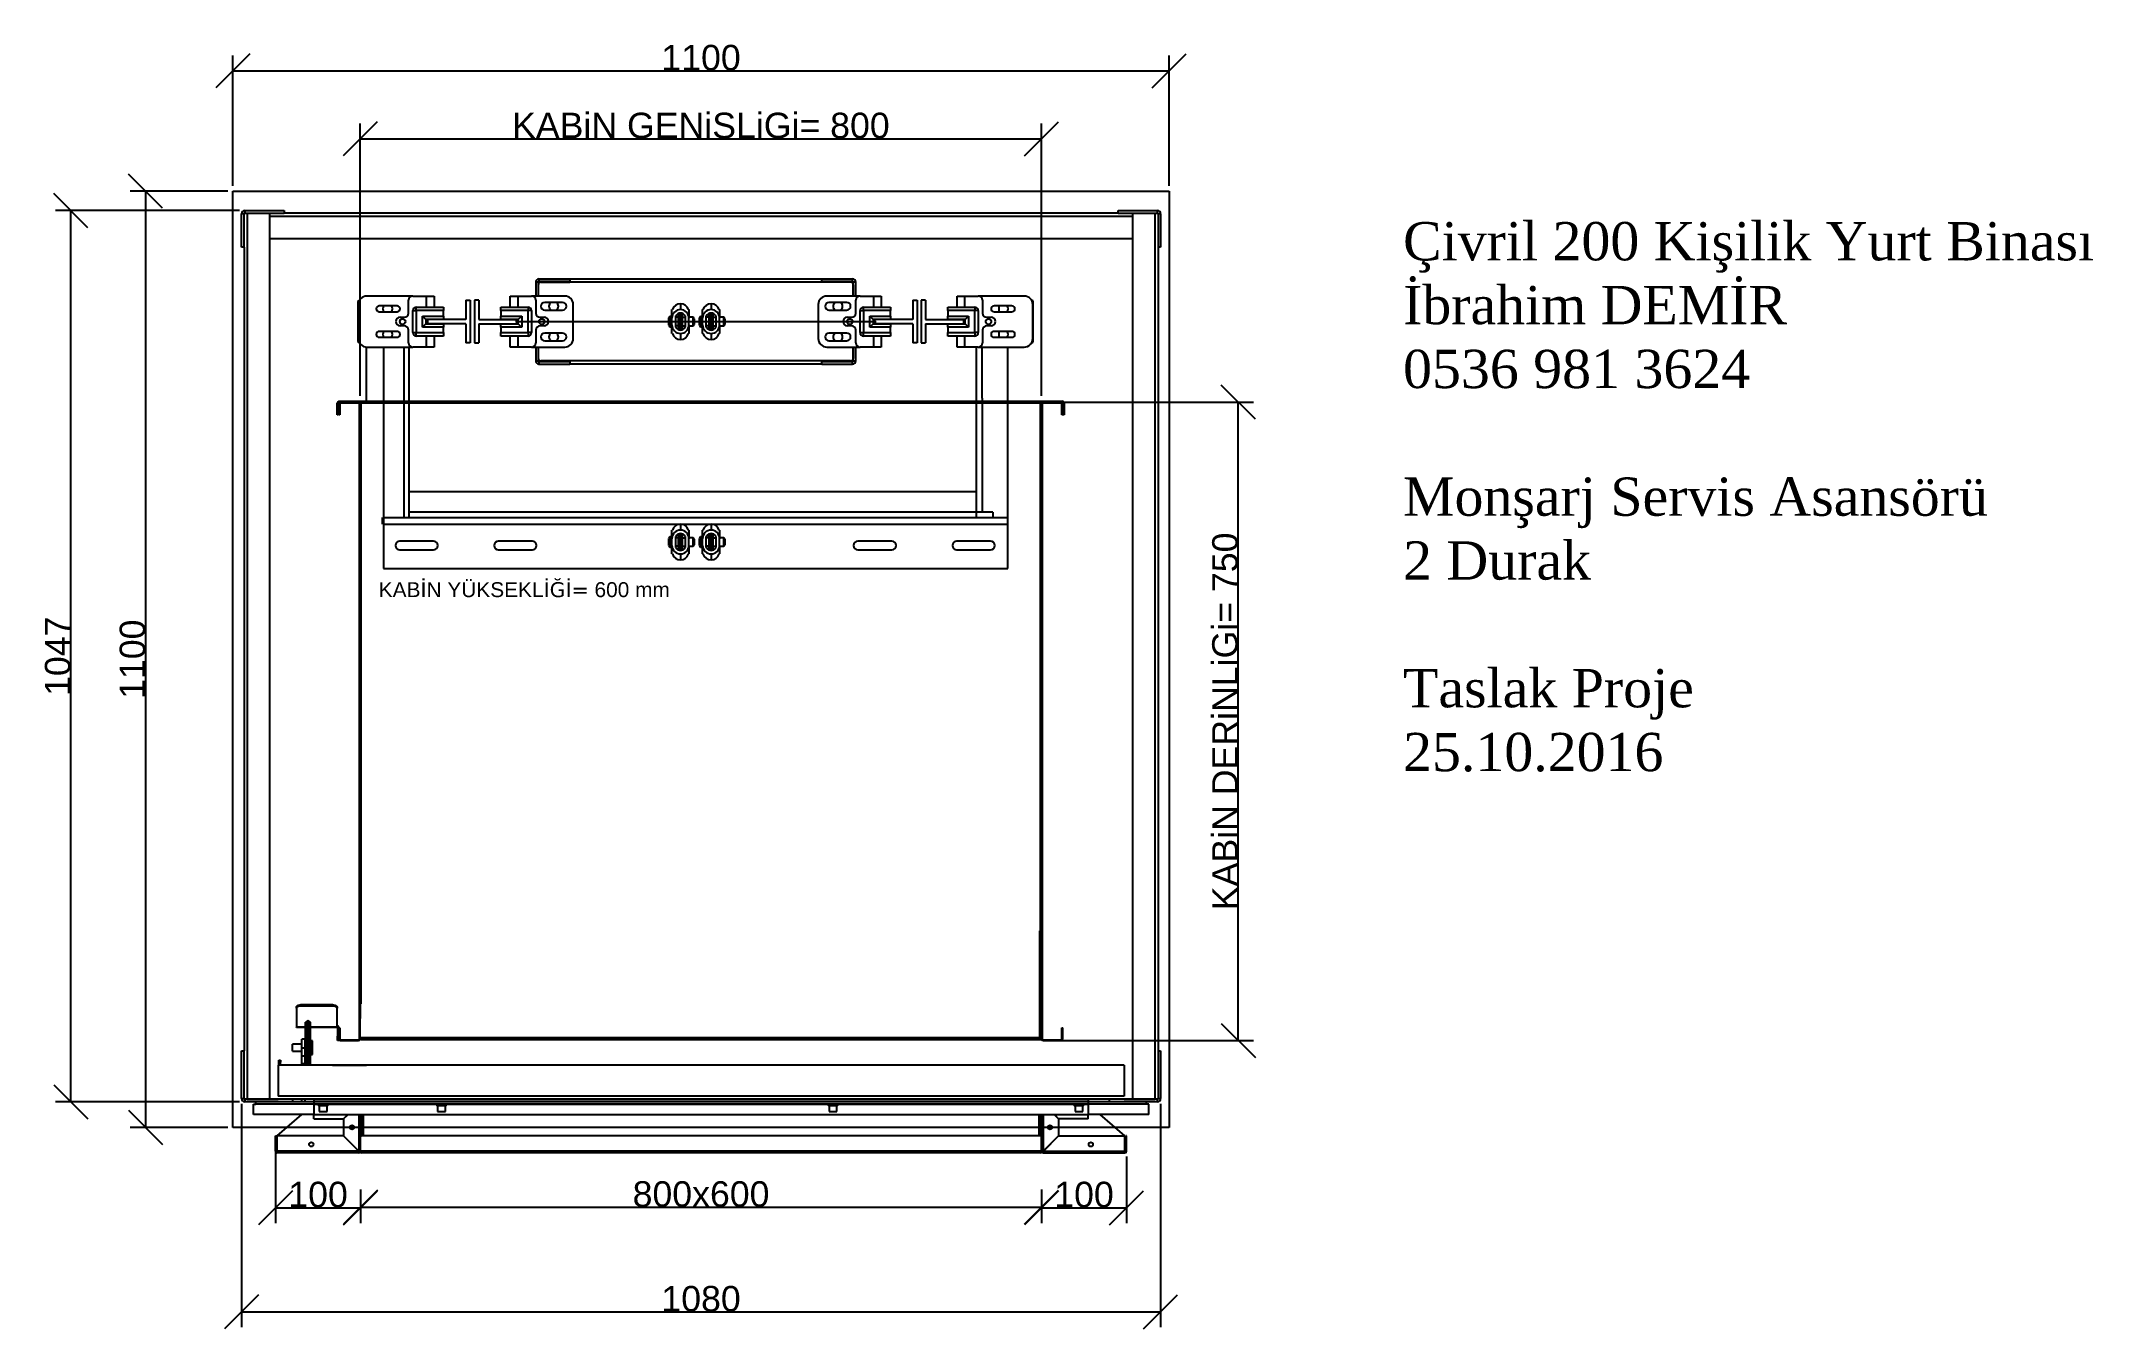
# Model space of a CAD drawing. Extents: x -3476 to -1065, y -36962 to -35449.
import ezdxf

# ---------------------------------------------------------------- set-up
doc = ezdxf.new("R2010")
doc.units = 0
doc.header["$LTSCALE"] = 20
doc.header["$MEASUREMENT"] = 0
doc.layers.get('0').update_dxf_attribs({"linetype": 'CONTINUOUS'})
doc.layers.get('DEFPOINTS').update_dxf_attribs({"linetype": 'CONTINUOUS'})
doc.styles.get("Standard").update_dxf_attribs({"font": 'arial.ttf'})
doc.dimstyles.get("Standard").update_dxf_attribs({"dimtxt": 0.18, "dimasz": 0.18, "dimexe": 0.18, "dimexo": 0.0625, "dimgap": 0.09, "dimtad": 0, "dimtih": 1, "dimtoh": 1, "dimdec": 4, "dimzin": 0, "dimdsep": 46, "dimtxsty": 'Standard', "dimcen": 0.09, "dimadec": 0, "dimazin": 0, "dimtfac": 1, "dimtdec": 4, "dimtofl": 0, "dimtmove": 0, "dimatfit": 3, "dimfxl": 1, "dimtolj": 1, "dimtzin": 0, "dimarcsym": 0})

msp = doc.modelspace()

# ---------------------------------------------------------------- texts
at = {"linetype": 'ByBlock', "insert": (-1875.4, -35661.5), "char_height": 45, "width": 1203.392, "attachment_point": 1}
msp.add_mtext('{\\fTimes New Roman|b0|i0|c162|p18;\\C1;Çivril 200 Kişilik Yurt Binası\\Pİbrahim DEMİR\\P0536 981 3624\\P\\PMonşarj Servis Asansörü\\P2 Durak\\P\\PTaslak Proje\\P25.10.2016}', dxfattribs=at)
at = {"linetype": 'ByBlock', "insert": (-3079, -36084.6), "char_height": 17.544, "attachment_point": 1}
msp.add_mtext('KAB{\\fVerdana|b0|i0|c162|p34;İ}N YÜKSEKL{\\fVerdana|b0|i0|c162|p34;İĞİ=} 600 mm', dxfattribs=at)

# ---------------------------------------------------------------- blocks, each defined once
blk = doc.blocks.new('_OBLIQUE')
at = {"color": 0, "linetype": 'ByBlock'}
blk.add_line((-0.5, -0.5), (0.5, 0.5), dxfattribs=at)
blk = doc.blocks.new('*D774')
at = {"color": 6, "linetype": 'ByBlock', "lineweight": -2, "transparency": 16777216}
for p, q in [((-2200.3, -36759.3), (-2200.3, -36837.5)), ((-2300.3, -36798.3), (-2300.3, -36837.5)), ((-2300.3, -36819.5), (-2200.3, -36819.5))]:
    blk.add_line(p, q, dxfattribs=at)
at = {"layer": 'DEFPOINTS', "color": 0, "linetype": 'ByBlock', "transparency": 16777216}
for p in [(-2200.3, -36753.1), (-2300.3, -36792.1), (-2200.3, -36819.5)]:
    blk.add_point(p, dxfattribs=at)
at = {"color": 6, "linetype": 'ByBlock', "lineweight": -2, "transparency": 16777216, "xscale": 40, "yscale": 40, "zscale": 40, "rotation": 180}
blk.add_blockref('_OBLIQUE', (-2300.3, -36819.5), dxfattribs=at)
at = {"color": 6, "linetype": 'ByBlock', "lineweight": -2, "transparency": 16777216, "xscale": 40, "yscale": 40, "zscale": 40}
blk.add_blockref('_OBLIQUE', (-2200.3, -36819.5), dxfattribs=at)
at = {"color": 3, "linetype": 'ByBlock', "transparency": 16777216, "insert": (-2250.3, -36804.2), "char_height": 30, "attachment_point": 5}
blk.add_mtext('\\A1;100', dxfattribs=at)
blk = doc.blocks.new('*D775')
at = {"color": 6, "linetype": 'ByBlock', "lineweight": -2, "transparency": 16777216}
for p, q in [((-3200.3, -36750.3), (-3200.3, -36837.5)), ((-3100.3, -36798.3), (-3100.3, -36837.5)), ((-3200.3, -36819.5), (-3100.3, -36819.5))]:
    blk.add_line(p, q, dxfattribs=at)
at = {"layer": 'DEFPOINTS', "color": 0, "linetype": 'ByBlock', "transparency": 16777216}
for p in [(-3200.3, -36744.1), (-3100.3, -36792.1), (-3100.3, -36819.5)]:
    blk.add_point(p, dxfattribs=at)
at = {"color": 6, "linetype": 'ByBlock', "lineweight": -2, "transparency": 16777216, "xscale": 40, "yscale": 40, "zscale": 40, "rotation": 180}
blk.add_blockref('_OBLIQUE', (-3200.3, -36819.5), dxfattribs=at)
at = {"color": 6, "linetype": 'ByBlock', "lineweight": -2, "transparency": 16777216, "xscale": 40, "yscale": 40, "zscale": 40}
blk.add_blockref('_OBLIQUE', (-3100.3, -36819.5), dxfattribs=at)
at = {"color": 3, "linetype": 'ByBlock', "transparency": 16777216, "insert": (-3150.3, -36804.2), "char_height": 30, "attachment_point": 5}
blk.add_mtext('\\A1;100', dxfattribs=at)
blk = doc.blocks.new('*D773')
at = {"color": 6, "linetype": 'ByBlock', "lineweight": -2, "transparency": 16777216}
for p, q in [((-3100.3, -36805.2), (-3100.3, -36836.9)), ((-2300.3, -36805.2), (-2300.3, -36836.9)), ((-3100.3, -36818.9), (-2300.3, -36818.9))]:
    blk.add_line(p, q, dxfattribs=at)
at = {"layer": 'DEFPOINTS', "color": 0, "linetype": 'ByBlock', "transparency": 16777216}
for p in [(-3100.3, -36799), (-2300.3, -36799), (-2300.3, -36818.9)]:
    blk.add_point(p, dxfattribs=at)
at = {"color": 6, "linetype": 'ByBlock', "lineweight": -2, "transparency": 16777216, "xscale": 40, "yscale": 40, "zscale": 40, "rotation": 180}
blk.add_blockref('_OBLIQUE', (-3100.3, -36818.9), dxfattribs=at)
at = {"color": 6, "linetype": 'ByBlock', "lineweight": -2, "transparency": 16777216, "xscale": 40, "yscale": 40, "zscale": 40}
blk.add_blockref('_OBLIQUE', (-2300.3, -36818.9), dxfattribs=at)
at = {"color": 3, "linetype": 'ByBlock', "transparency": 16777216, "insert": (-2700.3, -36803.6), "char_height": 30, "attachment_point": 5}
blk.add_mtext('\\A1;800x600', dxfattribs=at)
blk = doc.blocks.new('*D776')
at = {"color": 6, "linetype": 'ByBlock', "lineweight": -2, "transparency": 16777216}
for p, q in [((-3256.5, -35625.1), (-3370.9, -35625.1)), ((-3352.9, -35625.1), (-3352.9, -36725.1)), ((-3256.5, -36725.1), (-3370.9, -36725.1))]:
    blk.add_line(p, q, dxfattribs=at)
at = {"layer": 'DEFPOINTS', "color": 0, "linetype": 'ByBlock', "transparency": 16777216}
for p in [(-3250.3, -35625.1), (-3352.9, -36725.1), (-3250.3, -36725.1)]:
    blk.add_point(p, dxfattribs=at)
at = {"color": 6, "linetype": 'ByBlock', "lineweight": -2, "transparency": 16777216, "xscale": 40, "yscale": 40, "zscale": 40}
for p, rotation in [((-3352.9, -35625.1), 90), ((-3352.9, -36725.1), 270)]:
    blk.add_blockref('_OBLIQUE', p, dxfattribs=dict(at, rotation=rotation))
at = {"color": 3, "linetype": 'ByBlock', "transparency": 16777216, "insert": (-3368.2, -36175.1), "char_height": 30, "attachment_point": 5, "rotation": 90}
blk.add_mtext('\\A1;1100', dxfattribs=at)
blk = doc.blocks.new('*D777')
at = {"color": 6, "linetype": 'ByBlock', "lineweight": -2, "transparency": 16777216}
for p, q in [((-3250.3, -35618.8), (-3250.3, -35465.8)), ((-2150.3, -35618.8), (-2150.3, -35465.8)), ((-3250.3, -35483.8), (-2150.3, -35483.8))]:
    blk.add_line(p, q, dxfattribs=at)
at = {"layer": 'DEFPOINTS', "color": 0, "linetype": 'ByBlock', "transparency": 16777216}
for p in [(-2150.3, -35483.8), (-3250.3, -35625.1), (-2150.3, -35625.1)]:
    blk.add_point(p, dxfattribs=at)
at = {"color": 6, "linetype": 'ByBlock', "lineweight": -2, "transparency": 16777216, "xscale": 40, "yscale": 40, "zscale": 40, "rotation": 180}
blk.add_blockref('_OBLIQUE', (-3250.3, -35483.8), dxfattribs=at)
at = {"color": 6, "linetype": 'ByBlock', "lineweight": -2, "transparency": 16777216, "xscale": 40, "yscale": 40, "zscale": 40}
blk.add_blockref('_OBLIQUE', (-2150.3, -35483.8), dxfattribs=at)
at = {"color": 3, "linetype": 'ByBlock', "transparency": 16777216, "insert": (-2700.3, -35468.5), "char_height": 30, "attachment_point": 5}
blk.add_mtext('\\A1;1100', dxfattribs=at)
blk = doc.blocks.new('*D778')
at = {"color": 6, "linetype": 'ByBlock', "lineweight": -2, "transparency": 16777216}
for p, q in [((-2279.3, -35873.1), (-2051, -35873.1)), ((-2069, -36623.1), (-2069, -35873.1)), ((-2292, -36623.1), (-2051, -36623.1))]:
    blk.add_line(p, q, dxfattribs=at)
at = {"layer": 'DEFPOINTS', "color": 0, "linetype": 'ByBlock', "transparency": 16777216}
for p in [(-2285.5, -35873.1), (-2069, -35873.1), (-2298.3, -36623.1)]:
    blk.add_point(p, dxfattribs=at)
at = {"color": 6, "linetype": 'ByBlock', "lineweight": -2, "transparency": 16777216, "xscale": 40, "yscale": 40, "zscale": 40}
for p, rotation in [((-2069, -35873.1), 90), ((-2069, -36623.1), 270)]:
    blk.add_blockref('_OBLIQUE', p, dxfattribs=dict(at, rotation=rotation))
at = {"color": 3, "linetype": 'ByBlock', "transparency": 16777216, "insert": (-2084.5, -36248.1), "char_height": 30, "attachment_point": 5, "rotation": 90}
blk.add_mtext('\\A1;KABiN DERiNLiGi= 750', dxfattribs=at)
blk = doc.blocks.new('*D779')
at = {"color": 6, "linetype": 'ByBlock', "lineweight": -2, "transparency": 16777216}
for p, q in [((-3100.8, -35865.8), (-3100.8, -35545.7)), ((-2300.3, -35865.8), (-2300.3, -35545.7)), ((-3100.8, -35563.7), (-2300.3, -35563.7))]:
    blk.add_line(p, q, dxfattribs=at)
at = {"layer": 'DEFPOINTS', "color": 0, "linetype": 'ByBlock', "transparency": 16777216}
for p in [(-2300.3, -35563.7), (-3100.8, -35872.1), (-2300.3, -35872.1)]:
    blk.add_point(p, dxfattribs=at)
at = {"color": 6, "linetype": 'ByBlock', "lineweight": -2, "transparency": 16777216, "xscale": 40, "yscale": 40, "zscale": 40, "rotation": 180}
blk.add_blockref('_OBLIQUE', (-3100.8, -35563.7), dxfattribs=at)
at = {"color": 6, "linetype": 'ByBlock', "lineweight": -2, "transparency": 16777216, "xscale": 40, "yscale": 40, "zscale": 40}
blk.add_blockref('_OBLIQUE', (-2300.3, -35563.7), dxfattribs=at)
at = {"color": 3, "linetype": 'ByBlock', "transparency": 16777216, "insert": (-2700.5, -35548.2), "char_height": 30, "attachment_point": 5}
blk.add_mtext('\\A1;KABiN GENiSLiGi= 800', dxfattribs=at)
blk = doc.blocks.new('*D780')
at = {"color": 6, "linetype": 'ByBlock', "lineweight": -2, "transparency": 16777216}
for p, q in [((-3242.8, -35648.1), (-3458.8, -35648.1)), ((-3440.8, -36695.1), (-3440.8, -35648.1)), ((-3242.8, -36695.1), (-3458.8, -36695.1))]:
    blk.add_line(p, q, dxfattribs=at)
at = {"layer": 'DEFPOINTS', "color": 0, "linetype": 'ByBlock', "transparency": 16777216}
for p in [(-3440.8, -35648.1), (-3236.5, -35648.1), (-3236.5, -36695.1)]:
    blk.add_point(p, dxfattribs=at)
at = {"color": 6, "linetype": 'ByBlock', "lineweight": -2, "transparency": 16777216, "xscale": 40, "yscale": 40, "zscale": 40}
for p, rotation in [((-3440.8, -35648.1), 90), ((-3440.8, -36695.1), 270)]:
    blk.add_blockref('_OBLIQUE', p, dxfattribs=dict(at, rotation=rotation))
at = {"color": 3, "linetype": 'ByBlock', "transparency": 16777216, "insert": (-3456.1, -36171.6), "char_height": 30, "attachment_point": 5, "rotation": 90}
blk.add_mtext('\\A1;1047', dxfattribs=at)
blk = doc.blocks.new('*D781')
at = {"color": 6, "linetype": 'ByBlock', "lineweight": -2, "transparency": 16777216}
for p, q in [((-3240.3, -36697.6), (-3240.3, -36960)), ((-2160.3, -36697.6), (-2160.3, -36960)), ((-3240.3, -36942), (-2160.3, -36942))]:
    blk.add_line(p, q, dxfattribs=at)
at = {"layer": 'DEFPOINTS', "color": 0, "linetype": 'ByBlock', "transparency": 16777216}
for p in [(-3240.3, -36691.3), (-2160.3, -36691.3), (-2160.3, -36942)]:
    blk.add_point(p, dxfattribs=at)
at = {"color": 6, "linetype": 'ByBlock', "lineweight": -2, "transparency": 16777216, "xscale": 40, "yscale": 40, "zscale": 40, "rotation": 180}
blk.add_blockref('_OBLIQUE', (-3240.3, -36942), dxfattribs=at)
at = {"color": 6, "linetype": 'ByBlock', "lineweight": -2, "transparency": 16777216, "xscale": 40, "yscale": 40, "zscale": 40}
blk.add_blockref('_OBLIQUE', (-2160.3, -36942), dxfattribs=at)
at = {"color": 3, "linetype": 'ByBlock', "transparency": 16777216, "insert": (-2700.3, -36926.6), "char_height": 30, "attachment_point": 5}
blk.add_mtext('\\A1;1080', dxfattribs=at)

# ---------------------------------------------------------------- dimensions: what is measured, and where the dimension line sits
at = {"linetype": 'ByBlock'}
for base, p1, p2, picture, middle in [((-2150.3, -35483.8), (-3250.3, -35625.1), (-2150.3, -35625.1), '*D777', (-2700.3, -35468.5)), ((-2160.3, -36942), (-3240.3, -36691.3), (-2160.3, -36691.3), '*D781', (-2700.3, -36926.6)), ((-3100.3, -36819.5), (-3200.3, -36744.1), (-3100.3, -36792.1), '*D775', (-3150.3, -36804.2)), ((-2200.3, -36819.5), (-2300.3, -36792.1), (-2200.3, -36753.1), '*D774', (-2250.3, -36804.2))]:
    dim = msp.add_linear_dim(base=base, p1=p1, p2=p2, dimstyle='Standard', override={"dimscale": 100, "dimtxt": 0.3, "dimasz": 0.4, "dimgap": 0, "dimtad": 3, "dimtih": 0, "dimtoh": 0, "dimdec": 0, "dimrnd": 1, "dimblk1": 'OBLIQUE', "dimblk2": 'OBLIQUE', "dimsah": 1, "dimclrd": 6, "dimclre": 6, "dimclrt": 3, "dimtdec": 0, "dimtix": 1, "dimfxl": 1.25}, dxfattribs=at)
    dim.commit()
    dim.dimension.update_dxf_attribs({"geometry": picture, "text_midpoint": middle})
for base, p1, p2, text, picture, middle in [((-2300.3, -35563.7), (-3100.8, -35872.1), (-2300.3, -35872.1), 'KABiN GENiSLiGi= 800', '*D779', (-2700.5, -35548.2)), ((-2300.3, -36818.9), (-3100.3, -36799), (-2300.3, -36799), '800x600', '*D773', (-2700.3, -36803.6))]:
    dim = msp.add_linear_dim(base=base, p1=p1, p2=p2, text=text, dimstyle='Standard', override={"dimscale": 100, "dimtxt": 0.3, "dimasz": 0.4, "dimgap": 0, "dimtad": 3, "dimtih": 0, "dimtoh": 0, "dimdec": 0, "dimrnd": 1, "dimblk1": 'OBLIQUE', "dimblk2": 'OBLIQUE', "dimsah": 1, "dimclrd": 6, "dimclre": 6, "dimclrt": 3, "dimtdec": 0, "dimtix": 1, "dimfxl": 1.25}, dxfattribs=at)
    dim.commit()
    dim.dimension.update_dxf_attribs({"geometry": picture, "text_midpoint": middle})
for base, p1, p2, picture, middle in [((-3352.9, -36725.1), (-3250.3, -35625.1), (-3250.3, -36725.1), '*D776', (-3368.2, -36175.1)), ((-3440.8, -35648.1), (-3236.5, -36695.1), (-3236.5, -35648.1), '*D780', (-3456.1, -36171.6))]:
    dim = msp.add_linear_dim(base=base, p1=p1, p2=p2, angle=90, dimstyle='Standard', override={"dimscale": 100, "dimtxt": 0.3, "dimasz": 0.4, "dimgap": 0, "dimtad": 3, "dimtih": 0, "dimtoh": 0, "dimdec": 0, "dimrnd": 1, "dimblk1": 'OBLIQUE', "dimblk2": 'OBLIQUE', "dimsah": 1, "dimclrd": 6, "dimclre": 6, "dimclrt": 3, "dimtdec": 0, "dimtix": 1, "dimfxl": 1.25}, dxfattribs=at)
    dim.commit()
    dim.dimension.update_dxf_attribs({"geometry": picture, "text_midpoint": middle})
dim = msp.add_linear_dim(base=(-2069, -35873.1), p1=(-2298.3, -36623.1), p2=(-2285.5, -35873.1), angle=90, text='KABiN DERiNLiGi= 750', dimstyle='Standard', override={"dimscale": 100, "dimtxt": 0.3, "dimasz": 0.4, "dimgap": 0, "dimtad": 3, "dimtih": 0, "dimtoh": 0, "dimdec": 0, "dimrnd": 1, "dimblk1": 'OBLIQUE', "dimblk2": 'OBLIQUE', "dimsah": 1, "dimclrd": 6, "dimclre": 6, "dimclrt": 3, "dimtdec": 0, "dimtix": 1, "dimfxl": 1.25}, dxfattribs=at)
dim.commit()
dim.dimension.update_dxf_attribs({"geometry": '*D778', "text_midpoint": (-2084.5, -36248.1)})

# ---------------------------------------------------------------- linework, layer by layer
at = {"linetype": 'ByBlock'}
for p, q in [((-3250.3, -35625.1), (-2150.3, -35625.1)), ((-3250.3, -36725.1), (-3250.3, -35625.1)), ((-2150.3, -35625.1), (-2150.3, -36725.1)), ((-3237.3, -35651.8), (-3240.3, -35651.8)), ((-3240.3, -35691.1), (-3240.3, -35651.8)), ((-3237.3, -35691.1), (-3237.3, -35651.8)), ((-3236.5, -35648.1), (-3236.5, -35651.1)), ((-3236.5, -35648.1), (-3190.3, -35648.1)), ((-3236.5, -35651.1), (-3190.3, -35651.1)), ((-3233.5, -35651.1), (-3233.5, -36692.1)), ((-3233.5, -35651.1), (-3197.3, -35651.1)), ((-3207.3, -35651.1), (-3207.3, -36692.1)), ((-2193.3, -35654.8), (-3207.3, -35654.8)), ((-3190.3, -35648.1), (-3190.3, -35651.1)), ((-2210.3, -35651.1), (-3190.3, -35651.1)), ((-2210.3, -35651.1), (-2210.3, -35648.1)), ((-2210.3, -35648.1), (-2164, -35648.1)), ((-2210.3, -35651.1), (-2164, -35651.1)), ((-2203.3, -35651.1), (-2167, -35651.1)), ((-2193.3, -35651.1), (-2193.3, -36692.1)), ((-2167, -35651.1), (-2167, -36692.1)), ((-2164, -35651.1), (-2164, -35648.1)), ((-2163.3, -35651.8), (-2163.3, -35691.1)), ((-2160.3, -35651.8), (-2163.3, -35651.8)), ((-2160.3, -35651.8), (-2160.3, -35691.1)), ((-2193.3, -35681.1), (-3207.3, -35681.1)), ((-3237.3, -35691.1), (-3240.3, -35691.1)), ((-3237.3, -35691.1), (-3237.3, -36635.1)), ((-2160.3, -35691.1), (-2163.3, -35691.1)), ((-2163.3, -35691.1), (-2163.3, -36635.1)), ((-2890.8, -35728.4), (-2890.8, -35731.4)), ((-2854.5, -35728.4), (-2890.8, -35728.4)), ((-2558.5, -35728.4), (-2854.5, -35728.4)), ((-2854.5, -35728.4), (-2854.5, -35731.4)), ((-2558.5, -35731.4), (-2558.5, -35728.4)), ((-2522.3, -35728.4), (-2558.5, -35728.4)), ((-2522.3, -35731.4), (-2522.3, -35728.4)), ((-3039, -35748.4), (-3093, -35748.4)), ((-3044, -35768.4), (-3044, -35753.4)), ((-3039, -35748.4), (-3022.8, -35748.4)), ((-3022.8, -35748.4), (-3014, -35748.4)), ((-3022.8, -35761.4), (-3022.8, -35748.4)), ((-3014, -35748.4), (-3014, -35761.4)), ((-2976.5, -35753.4), (-2976.5, -35775.9)), ((-2976.5, -35753.4), (-2971.5, -35753.4)), ((-2971.5, -35753.4), (-2971.5, -35803.4)), ((-2966.5, -35753.4), (-2966.5, -35803.4)), ((-2961.5, -35753.4), (-2966.5, -35753.4)), ((-2961.5, -35753.4), (-2961.5, -35775.9)), ((-2924.5, -35761.4), (-2924.5, -35748.4)), ((-2924.5, -35748.4), (-2915.7, -35748.4)), ((-2915.7, -35748.4), (-2899.5, -35748.4)), ((-2915.7, -35748.4), (-2915.7, -35761.4)), ((-2860.5, -35748.4), (-2899.5, -35748.4)), ((-2891.5, -35732.1), (-2894.5, -35732.1)), ((-2894.5, -35732.1), (-2894.5, -35748.4)), ((-2894.5, -35753.4), (-2894.5, -35768.4)), ((-2891.5, -35732.1), (-2891.5, -35748.4)), ((-2891.5, -35735.1), (-2891.5, -35748.4)), ((-2854.5, -35731.4), (-2890.8, -35731.4)), ((-2888.5, -35732.1), (-2854.5, -35732.1)), ((-2854.5, -35731.4), (-2854.5, -35732.1)), ((-2558.5, -35732.1), (-2854.5, -35732.1)), ((-2558.5, -35732.1), (-2558.5, -35731.4)), ((-2522.3, -35731.4), (-2558.5, -35731.4)), ((-2524.5, -35732.1), (-2558.5, -35732.1)), ((-2513.5, -35748.4), (-2552.5, -35748.4)), ((-2518.5, -35732.1), (-2521.5, -35732.1)), ((-2521.5, -35748.4), (-2521.5, -35732.1)), ((-2521.5, -35735.1), (-2521.5, -35748.4)), ((-2518.5, -35748.4), (-2518.5, -35732.1)), ((-2518.5, -35768.4), (-2518.5, -35753.4)), ((-2513.5, -35748.4), (-2497.3, -35748.4)), ((-2497.3, -35748.4), (-2488.5, -35748.4)), ((-2497.3, -35761.4), (-2497.3, -35748.4)), ((-2488.5, -35748.4), (-2488.5, -35761.4)), ((-2451.5, -35753.4), (-2451.5, -35775.9)), ((-2451.5, -35753.4), (-2446.5, -35753.4)), ((-2446.5, -35753.4), (-2446.5, -35803.4)), ((-2441.5, -35753.4), (-2441.5, -35803.4)), ((-2436.5, -35753.4), (-2441.5, -35753.4)), ((-2436.5, -35753.4), (-2436.5, -35775.9)), ((-2399.5, -35761.4), (-2399.5, -35748.4)), ((-2399.5, -35748.4), (-2390.7, -35748.4)), ((-2390.7, -35748.4), (-2374.5, -35748.4)), ((-2390.7, -35748.4), (-2390.7, -35761.4)), ((-2320.5, -35748.4), (-2374.5, -35748.4)), ((-2369.5, -35753.4), (-2369.5, -35768.4)), ((-3103.5, -35755.4), (-3103.5, -35801.4)), ((-3103, -35758.4), (-3103, -35798.4)), ((-3057.5, -35759.9), (-3078.5, -35759.9)), ((-3078.5, -35766.9), (-3057.5, -35766.9)), ((-3054, -35773.4), (-3049, -35773.4)), ((-3039, -35765.4), (-3035, -35765.4)), ((-3039, -35791.4), (-3039, -35765.4)), ((-3035, -35765.4), (-3035, -35761.4)), ((-3035, -35761.4), (-3003, -35761.4)), ((-3035, -35765.4), (-3035, -35791.4)), ((-3003, -35765.4), (-3035, -35765.4)), ((-3027.5, -35771.9), (-3003, -35771.9)), ((-3027.5, -35784.9), (-3027.5, -35771.9)), ((-3023.5, -35775.9), (-3027.5, -35771.9)), ((-3003, -35775.9), (-3023.5, -35775.9)), ((-3023.5, -35775.9), (-3023.5, -35780.9)), ((-2976.5, -35775.9), (-3021.5, -35775.9)), ((-3021.5, -35780.9), (-3021.5, -35775.9)), ((-3003, -35761.4), (-3003, -35765.4)), ((-3003, -35771.9), (-3003, -35765.4)), ((-3003, -35771.9), (-3003, -35775.9)), ((-2961.5, -35775.9), (-2916.5, -35775.9)), ((-2935.5, -35765.4), (-2935.5, -35761.4)), ((-2935.5, -35761.4), (-2903.5, -35761.4)), ((-2935.5, -35765.4), (-2935.5, -35771.9)), ((-2903.5, -35765.4), (-2935.5, -35765.4)), ((-2935.5, -35771.9), (-2911, -35771.9)), ((-2935.5, -35775.9), (-2935.5, -35771.9)), ((-2915, -35775.9), (-2935.5, -35775.9)), ((-2918.5, -35778.4), (-2494.5, -35778.4)), ((-2916.5, -35780.9), (-2916.5, -35775.9)), ((-2916.5, -35780.9), (-2916.5, -35775.9)), ((-2915, -35775.9), (-2911, -35771.9)), ((-2915, -35780.9), (-2915, -35775.9)), ((-2911, -35771.9), (-2911, -35784.9)), ((-2903.5, -35761.4), (-2903.5, -35765.4)), ((-2903.5, -35791.4), (-2903.5, -35765.4)), ((-2899.5, -35765.4), (-2903.5, -35765.4)), ((-2899.5, -35765.4), (-2899.5, -35791.4)), ((-2889.5, -35773.4), (-2884.5, -35773.4)), ((-2863, -35755.9), (-2884, -35755.9)), ((-2884, -35764.9), (-2863, -35764.9)), ((-2850.5, -35798.4), (-2850.5, -35758.4)), ((-2737, -35772.4), (-2738, -35774.1)), ((-2738, -35782.7), (-2738, -35774.1)), ((-2734.5, -35772.4), (-2737, -35772.4)), ((-2737, -35772.4), (-2737, -35784.4)), ((-2734.5, -35764.4), (-2734, -35764.4)), ((-2734.5, -35774.5), (-2734.5, -35764.4)), ((-2734.5, -35782.3), (-2734.5, -35774.5)), ((-2729.9, -35771.8), (-2730.5, -35771.8)), ((-2730.5, -35771.8), (-2730.5, -35773.4)), ((-2727, -35773.4), (-2730.5, -35773.4)), ((-2730.5, -35773.4), (-2730.5, -35783.3)), ((-2727, -35769), (-2727, -35773.4)), ((-2727, -35773.4), (-2727, -35783.3)), ((-2724.5, -35757.4), (-2724.5, -35764.4)), ((-2724.5, -35768.5), (-2724.5, -35768.4)), ((-2724.5, -35775.9), (-2724.5, -35768.5)), ((-2724.5, -35780.9), (-2724.5, -35775.9)), ((-2722, -35773.4), (-2722, -35769)), ((-2722, -35783.3), (-2722, -35773.4)), ((-2722, -35773.4), (-2718.5, -35773.4)), ((-2718.5, -35771.8), (-2719.1, -35771.8)), ((-2718.5, -35773.4), (-2718.5, -35771.8)), ((-2718.5, -35783.3), (-2718.5, -35773.4)), ((-2715, -35764.4), (-2714.5, -35764.4)), ((-2714.5, -35764.4), (-2714.5, -35774.5)), ((-2709.5, -35773.4), (-2714.5, -35773.4)), ((-2714.5, -35782.3), (-2714.5, -35774.5)), ((-2708.5, -35775.1), (-2709.5, -35773.4)), ((-2709.5, -35783.4), (-2709.5, -35773.4)), ((-2708.5, -35775.1), (-2708.5, -35781.7)), ((-2701, -35772.4), (-2702, -35774.1)), ((-2702, -35782.7), (-2702, -35774.1)), ((-2698.5, -35772.4), (-2701, -35772.4)), ((-2701, -35772.4), (-2701, -35784.4)), ((-2698.5, -35764.4), (-2698, -35764.4)), ((-2698.5, -35774.5), (-2698.5, -35764.4)), ((-2698.5, -35782.3), (-2698.5, -35774.5)), ((-2693.9, -35771.8), (-2694.5, -35771.8)), ((-2694.5, -35771.8), (-2694.5, -35773.4)), ((-2691, -35773.4), (-2694.5, -35773.4)), ((-2694.5, -35773.4), (-2694.5, -35783.3)), ((-2691, -35769), (-2691, -35773.4)), ((-2691, -35773.4), (-2691, -35783.3)), ((-2688.5, -35757.4), (-2688.5, -35764.4)), ((-2688.5, -35768.5), (-2688.5, -35768.4)), ((-2688.5, -35775.9), (-2688.5, -35768.5)), ((-2688.5, -35780.9), (-2688.5, -35775.9)), ((-2686, -35773.4), (-2686, -35769)), ((-2686, -35783.3), (-2686, -35773.4)), ((-2686, -35773.4), (-2682.5, -35773.4)), ((-2682.5, -35771.8), (-2683.1, -35771.8)), ((-2682.5, -35773.4), (-2682.5, -35771.8)), ((-2682.5, -35783.3), (-2682.5, -35773.4)), ((-2679, -35764.4), (-2678.5, -35764.4)), ((-2678.5, -35764.4), (-2678.5, -35774.5)), ((-2673.5, -35773.4), (-2678.5, -35773.4)), ((-2678.5, -35782.3), (-2678.5, -35774.5)), ((-2672.5, -35775.1), (-2673.5, -35773.4)), ((-2673.5, -35783.4), (-2673.5, -35773.4)), ((-2672.5, -35775.1), (-2672.5, -35781.7)), ((-2562.5, -35758.4), (-2562.5, -35798.4)), ((-2529, -35755.9), (-2550, -35755.9)), ((-2550, -35764.9), (-2529, -35764.9)), ((-2528.5, -35773.4), (-2523.5, -35773.4)), ((-2513.5, -35765.4), (-2509.5, -35765.4)), ((-2513.5, -35791.4), (-2513.5, -35765.4)), ((-2509.5, -35765.4), (-2509.5, -35761.4)), ((-2509.5, -35761.4), (-2477.5, -35761.4)), ((-2509.5, -35765.4), (-2509.5, -35791.4)), ((-2477.5, -35765.4), (-2509.5, -35765.4)), ((-2502, -35771.9), (-2477.5, -35771.9)), ((-2502, -35784.9), (-2502, -35771.9)), ((-2498, -35775.9), (-2502, -35771.9)), ((-2498, -35775.9), (-2498, -35780.9)), ((-2477.5, -35775.9), (-2498, -35775.9)), ((-2496.5, -35775.9), (-2496.5, -35780.9)), ((-2451.5, -35775.9), (-2496.5, -35775.9)), ((-2496.5, -35780.9), (-2496.5, -35775.9)), ((-2477.5, -35761.4), (-2477.5, -35765.4)), ((-2477.5, -35771.9), (-2477.5, -35765.4)), ((-2477.5, -35771.9), (-2477.5, -35775.9)), ((-2436.5, -35775.9), (-2391.5, -35775.9)), ((-2410.5, -35765.4), (-2410.5, -35761.4)), ((-2410.5, -35761.4), (-2378.5, -35761.4)), ((-2378.5, -35765.4), (-2410.5, -35765.4)), ((-2410.5, -35765.4), (-2410.5, -35771.9)), ((-2410.5, -35771.9), (-2386, -35771.9)), ((-2410.5, -35775.9), (-2410.5, -35771.9)), ((-2390, -35775.9), (-2410.5, -35775.9)), ((-2391.5, -35780.9), (-2391.5, -35775.9)), ((-2390, -35775.9), (-2386, -35771.9)), ((-2390, -35780.9), (-2390, -35775.9)), ((-2386, -35771.9), (-2386, -35784.9)), ((-2378.5, -35761.4), (-2378.5, -35765.4)), ((-2378.5, -35791.4), (-2378.5, -35765.4)), ((-2374.5, -35765.4), (-2378.5, -35765.4)), ((-2374.5, -35765.4), (-2374.5, -35791.4)), ((-2364.5, -35773.4), (-2359.5, -35773.4)), ((-2335, -35759.9), (-2356, -35759.9)), ((-2356, -35766.9), (-2335, -35766.9)), ((-2310.5, -35798.4), (-2310.5, -35758.4)), ((-2310, -35801.4), (-2310, -35755.4)), ((-3057.5, -35789.9), (-3078.5, -35789.9)), ((-3078.5, -35796.9), (-3057.5, -35796.9)), ((-3049, -35783.4), (-3054, -35783.4)), ((-3044, -35803.4), (-3044, -35788.4)), ((-3039, -35791.4), (-3035, -35791.4)), ((-3035, -35795.4), (-3035, -35791.4)), ((-3035, -35791.4), (-3003, -35791.4)), ((-3003, -35795.4), (-3035, -35795.4)), ((-3023.5, -35780.9), (-3027.5, -35784.9)), ((-3003, -35784.9), (-3027.5, -35784.9)), ((-3023.5, -35780.9), (-3003, -35780.9)), ((-3022.8, -35808.4), (-3022.8, -35795.4)), ((-2976.5, -35780.9), (-3021.5, -35780.9)), ((-3014, -35795.4), (-3014, -35808.4)), ((-3003, -35780.9), (-3003, -35784.9)), ((-3003, -35791.4), (-3003, -35784.9)), ((-3003, -35791.4), (-3003, -35795.4)), ((-2976.5, -35780.9), (-2976.5, -35803.4)), ((-2971.5, -35803.4), (-2976.5, -35803.4)), ((-2966.5, -35803.4), (-2961.5, -35803.4)), ((-2961.5, -35780.9), (-2961.5, -35803.4)), ((-2961.5, -35780.9), (-2916.5, -35780.9)), ((-2935.5, -35780.9), (-2915, -35780.9)), ((-2935.5, -35784.9), (-2935.5, -35780.9)), ((-2911, -35784.9), (-2935.5, -35784.9)), ((-2935.5, -35784.9), (-2935.5, -35791.4)), ((-2935.5, -35795.4), (-2935.5, -35791.4)), ((-2935.5, -35791.4), (-2903.5, -35791.4)), ((-2903.5, -35795.4), (-2935.5, -35795.4)), ((-2924.5, -35808.4), (-2924.5, -35795.4)), ((-2915.7, -35795.4), (-2915.7, -35808.4)), ((-2915, -35780.9), (-2911, -35784.9)), ((-2903.5, -35791.4), (-2903.5, -35795.4)), ((-2899.5, -35791.4), (-2903.5, -35791.4)), ((-2894.5, -35788.4), (-2894.5, -35803.4)), ((-2884.5, -35783.4), (-2889.5, -35783.4)), ((-2863, -35791.9), (-2884, -35791.9)), ((-2884, -35800.9), (-2863, -35800.9)), ((-2738, -35782.7), (-2737, -35784.4)), ((-2737, -35784.4), (-2734.5, -35784.4)), ((-2734.5, -35792.4), (-2734.5, -35782.3)), ((-2734, -35792.4), (-2734.5, -35792.4)), ((-2727, -35783.3), (-2730.5, -35783.3)), ((-2730.5, -35783.3), (-2730.5, -35785)), ((-2730.5, -35785), (-2729.9, -35785)), ((-2727, -35783.3), (-2727, -35787.8)), ((-2724.5, -35788.3), (-2724.5, -35780.9)), ((-2724.5, -35788.3), (-2724.5, -35788.3)), ((-2724.5, -35792.4), (-2724.5, -35799.4)), ((-2722, -35783.3), (-2718.5, -35783.3)), ((-2722, -35787.8), (-2722, -35783.3)), ((-2719.1, -35785), (-2718.5, -35785)), ((-2718.5, -35785), (-2718.5, -35783.3)), ((-2714.5, -35792.4), (-2715, -35792.4)), ((-2714.5, -35782.3), (-2714.5, -35792.4)), ((-2714.5, -35783.4), (-2709.5, -35783.4)), ((-2709.5, -35783.4), (-2708.5, -35781.7)), ((-2702, -35782.7), (-2701, -35784.4)), ((-2701, -35784.4), (-2698.5, -35784.4)), ((-2698.5, -35792.4), (-2698.5, -35782.3)), ((-2698, -35792.4), (-2698.5, -35792.4)), ((-2691, -35783.3), (-2694.5, -35783.3)), ((-2694.5, -35783.3), (-2694.5, -35785)), ((-2694.5, -35785), (-2693.9, -35785)), ((-2691, -35783.3), (-2691, -35787.8)), ((-2688.5, -35788.3), (-2688.5, -35780.9)), ((-2688.5, -35788.3), (-2688.5, -35788.3)), ((-2688.5, -35792.4), (-2688.5, -35799.4)), ((-2686, -35783.3), (-2682.5, -35783.3)), ((-2686, -35787.8), (-2686, -35783.3)), ((-2683.1, -35785), (-2682.5, -35785)), ((-2682.5, -35785), (-2682.5, -35783.3)), ((-2678.5, -35792.4), (-2679, -35792.4)), ((-2678.5, -35782.3), (-2678.5, -35792.4)), ((-2678.5, -35783.4), (-2673.5, -35783.4)), ((-2673.5, -35783.4), (-2672.5, -35781.7)), ((-2529, -35791.9), (-2550, -35791.9)), ((-2550, -35800.9), (-2529, -35800.9)), ((-2523.5, -35783.4), (-2528.5, -35783.4)), ((-2518.5, -35803.4), (-2518.5, -35788.4)), ((-2513.5, -35791.4), (-2509.5, -35791.4)), ((-2509.5, -35795.4), (-2509.5, -35791.4)), ((-2509.5, -35791.4), (-2477.5, -35791.4)), ((-2477.5, -35795.4), (-2509.5, -35795.4)), ((-2498, -35780.9), (-2502, -35784.9)), ((-2477.5, -35784.9), (-2502, -35784.9)), ((-2498, -35780.9), (-2477.5, -35780.9)), ((-2497.3, -35808.4), (-2497.3, -35795.4)), ((-2451.5, -35780.9), (-2496.5, -35780.9)), ((-2488.5, -35795.4), (-2488.5, -35808.4)), ((-2477.5, -35780.9), (-2477.5, -35784.9)), ((-2477.5, -35791.4), (-2477.5, -35784.9)), ((-2477.5, -35791.4), (-2477.5, -35795.4)), ((-2451.5, -35780.9), (-2451.5, -35803.4)), ((-2446.5, -35803.4), (-2451.5, -35803.4)), ((-2441.5, -35803.4), (-2436.5, -35803.4)), ((-2436.5, -35780.9), (-2436.5, -35803.4)), ((-2436.5, -35780.9), (-2391.5, -35780.9)), ((-2410.5, -35780.9), (-2390, -35780.9)), ((-2410.5, -35784.9), (-2410.5, -35780.9)), ((-2386, -35784.9), (-2410.5, -35784.9)), ((-2410.5, -35784.9), (-2410.5, -35791.4)), ((-2410.5, -35791.4), (-2378.5, -35791.4)), ((-2410.5, -35795.4), (-2410.5, -35791.4)), ((-2378.5, -35795.4), (-2410.5, -35795.4)), ((-2399.5, -35808.4), (-2399.5, -35795.4)), ((-2390.7, -35795.4), (-2390.7, -35808.4)), ((-2390, -35780.9), (-2386, -35784.9)), ((-2378.5, -35791.4), (-2378.5, -35795.4)), ((-2374.5, -35791.4), (-2378.5, -35791.4)), ((-2369.5, -35788.4), (-2369.5, -35803.4)), ((-2359.5, -35783.4), (-2364.5, -35783.4)), ((-2335, -35789.9), (-2356, -35789.9)), ((-2356, -35796.9), (-2335, -35796.9)), ((-3093.5, -35872.1), (-3093.5, -35808.4)), ((-3093, -35808.4), (-3039, -35808.4)), ((-3073.5, -35808.4), (-3073.5, -36068.4)), ((-3049.5, -35808.4), (-3049.5, -36008.4)), ((-3043.5, -35808.4), (-3043.5, -35868.4)), ((-3022.8, -35808.4), (-3039, -35808.4)), ((-3014, -35808.4), (-3022.8, -35808.4)), ((-2915.7, -35808.4), (-2924.5, -35808.4)), ((-2899.5, -35808.4), (-2915.7, -35808.4)), ((-2899.5, -35808.4), (-2860.5, -35808.4)), ((-2894.5, -35808.4), (-2894.5, -35824.6)), ((-2894.5, -35824.6), (-2891.5, -35824.6)), ((-2891.5, -35808.4), (-2891.5, -35821.6)), ((-2891.5, -35808.4), (-2891.5, -35824.6)), ((-2890.8, -35825.4), (-2890.8, -35828.4)), ((-2890.8, -35825.4), (-2854.5, -35825.4)), ((-2854.5, -35824.6), (-2888.5, -35824.6)), ((-2558.5, -35824.6), (-2854.5, -35824.6)), ((-2854.5, -35824.6), (-2854.5, -35825.4)), ((-2854.5, -35825.4), (-2854.5, -35828.4)), ((-2524.5, -35824.6), (-2558.5, -35824.6)), ((-2558.5, -35825.4), (-2558.5, -35824.6)), ((-2558.5, -35828.4), (-2558.5, -35825.4)), ((-2558.5, -35825.4), (-2522.3, -35825.4)), ((-2552.5, -35808.4), (-2513.5, -35808.4)), ((-2522.3, -35828.4), (-2522.3, -35825.4)), ((-2521.5, -35808.4), (-2521.5, -35821.6)), ((-2521.5, -35824.6), (-2521.5, -35808.4)), ((-2521.5, -35824.6), (-2518.5, -35824.6)), ((-2518.5, -35824.6), (-2518.5, -35808.4)), ((-2497.3, -35808.4), (-2513.5, -35808.4)), ((-2488.5, -35808.4), (-2497.3, -35808.4)), ((-2390.7, -35808.4), (-2399.5, -35808.4)), ((-2374.5, -35808.4), (-2390.7, -35808.4)), ((-2376.5, -36008.4), (-2376.5, -35808.4)), ((-2374.5, -35808.4), (-2320.5, -35808.4)), ((-2370, -35868.4), (-2370, -35808.4)), ((-2340, -36068.4), (-2340, -35808.4)), ((-2890.8, -35828.4), (-2854.5, -35828.4)), ((-2558.5, -35828.4), (-2854.5, -35828.4)), ((-2558.5, -35828.4), (-2522.3, -35828.4)), ((-3126.8, -35874.1), (-3127.8, -35874.1)), ((-3127.8, -35888.1), (-3127.8, -35874.1)), ((-3126.8, -35888.1), (-3126.8, -35874.1)), ((-3125.8, -35872.1), (-3125.8, -35873.1)), ((-3125.8, -35872.1), (-3107.8, -35872.1)), ((-3125.8, -35872.1), (-2275.8, -35872.1)), ((-3125.8, -35873.1), (-3107.8, -35873.1)), ((-3124.8, -35875.1), (-3125.8, -35875.1)), ((-3125.8, -35875.1), (-3125.8, -35888.1)), ((-3124.8, -35875.1), (-3124.8, -35888.1)), ((-2277.3, -35873.1), (-3123.8, -35873.1)), ((-3123.8, -35873.1), (-3123.8, -35874.1)), ((-3107.8, -35873.1), (-3123.8, -35873.1)), ((-2277.3, -35874.1), (-3123.8, -35874.1)), ((-3101.8, -36621.1), (-3101.8, -35872.1)), ((-3100.8, -36580.1), (-3100.8, -35872.1)), ((-3099.8, -36580.1), (-3099.8, -35872.1)), ((-3043.5, -35868.4), (-3043.5, -36002.4)), ((-2370, -35868.4), (-2370, -36002.4)), ((-2301.3, -36619.9), (-2301.3, -35872.1)), ((-2300.3, -36614.9), (-2300.3, -35872.1)), ((-2300.3, -35872.1), (-2300.3, -36621.1)), ((-2299.3, -35872.1), (-2299.3, -36621.1)), ((-2293.8, -35872.1), (-2275.8, -35872.1)), ((-2277.3, -35873.1), (-2293.8, -35873.1)), ((-2293.8, -35873.1), (-2275.8, -35873.1)), ((-2277.3, -35874.1), (-2293.8, -35874.1)), ((-2277.3, -35874.1), (-2277.3, -35873.1)), ((-2275.3, -35875.1), (-2276.3, -35875.1)), ((-2276.3, -35888.1), (-2276.3, -35875.1)), ((-2275.8, -35873.1), (-2275.8, -35872.1)), ((-2275.3, -35888.1), (-2275.3, -35875.1)), ((-2273.8, -35874.1), (-2274.8, -35874.1)), ((-2274.8, -35874.1), (-2274.8, -35888.1)), ((-2273.8, -35874.1), (-2273.8, -35888.1)), ((-3126.8, -35888.1), (-3127.8, -35888.1)), ((-3124.8, -35888.1), (-3125.8, -35888.1)), ((-2275.3, -35888.1), (-2276.3, -35888.1)), ((-2273.8, -35888.1), (-2274.8, -35888.1)), ((-2376.5, -35978.4), (-3043.5, -35978.4)), ((-3074.5, -36016.4), (-3074.5, -36008.4)), ((-3073.5, -36008.4), (-2340, -36008.4)), ((-3073.5, -36016.4), (-2340, -36016.4)), ((-2357.5, -36002.4), (-3043.5, -36002.4)), ((-3043.5, -36002.4), (-3043.5, -36008.4)), ((-2724.5, -36016.4), (-2724.5, -36023.4)), ((-2688.5, -36016.4), (-2688.5, -36023.4)), ((-2357.5, -36002.4), (-2357.5, -36008.4)), ((-3014.5, -36036.4), (-3054.5, -36036.4)), ((-2898.5, -36036.4), (-2938.5, -36036.4)), ((-2737, -36031.4), (-2738, -36033.1)), ((-2738, -36041.6), (-2738, -36033.1)), ((-2738, -36041.6), (-2737, -36043.4)), ((-2734.5, -36031.4), (-2737, -36031.4)), ((-2737, -36031.4), (-2737, -36043.4)), ((-2737, -36043.4), (-2734.5, -36043.4)), ((-2734.5, -36023.4), (-2734, -36023.4)), ((-2734.5, -36033.5), (-2734.5, -36023.4)), ((-2734.5, -36041.3), (-2734.5, -36033.5)), ((-2734.5, -36051.4), (-2734.5, -36041.3)), ((-2729.9, -36030.8), (-2730.5, -36030.8)), ((-2730.5, -36030.8), (-2730.5, -36032.4)), ((-2727, -36032.4), (-2730.5, -36032.4)), ((-2730.5, -36032.4), (-2730.5, -36042.3)), ((-2727, -36042.3), (-2730.5, -36042.3)), ((-2730.5, -36042.3), (-2730.5, -36043.9)), ((-2730.5, -36043.9), (-2729.9, -36043.9)), ((-2727, -36027.9), (-2727, -36032.4)), ((-2727, -36032.4), (-2727, -36042.3)), ((-2727, -36042.3), (-2727, -36046.8)), ((-2724.5, -36027.5), (-2724.5, -36027.4)), ((-2724.5, -36034.9), (-2724.5, -36027.5)), ((-2724.5, -36039.8), (-2724.5, -36034.9)), ((-2724.5, -36047.2), (-2724.5, -36039.8)), ((-2722, -36032.4), (-2722, -36027.9)), ((-2722, -36042.3), (-2722, -36032.4)), ((-2722, -36032.4), (-2718.5, -36032.4)), ((-2722, -36042.3), (-2718.5, -36042.3)), ((-2722, -36046.8), (-2722, -36042.3)), ((-2718.5, -36030.8), (-2719.1, -36030.8)), ((-2719.1, -36043.9), (-2718.5, -36043.9)), ((-2718.5, -36032.4), (-2718.5, -36030.8)), ((-2718.5, -36042.3), (-2718.5, -36032.4)), ((-2718.5, -36043.9), (-2718.5, -36042.3)), ((-2715, -36023.4), (-2714.5, -36023.4)), ((-2714.5, -36023.4), (-2714.5, -36033.5)), ((-2709.5, -36032.4), (-2714.5, -36032.4)), ((-2714.5, -36041.3), (-2714.5, -36033.5)), ((-2714.5, -36041.3), (-2714.5, -36051.4)), ((-2714.5, -36042.4), (-2709.5, -36042.4)), ((-2708.5, -36034.1), (-2709.5, -36032.4)), ((-2709.5, -36042.4), (-2709.5, -36032.4)), ((-2709.5, -36042.4), (-2708.5, -36040.6)), ((-2708.5, -36034.1), (-2708.5, -36040.6)), ((-2701, -36031.4), (-2702, -36033.1)), ((-2702, -36041.6), (-2702, -36033.1)), ((-2702, -36041.6), (-2701, -36043.4)), ((-2698.5, -36031.4), (-2701, -36031.4)), ((-2701, -36031.4), (-2701, -36043.4)), ((-2701, -36043.4), (-2698.5, -36043.4)), ((-2698.5, -36023.4), (-2698, -36023.4)), ((-2698.5, -36033.5), (-2698.5, -36023.4)), ((-2698.5, -36041.3), (-2698.5, -36033.5)), ((-2698.5, -36051.4), (-2698.5, -36041.3)), ((-2693.9, -36030.8), (-2694.5, -36030.8)), ((-2694.5, -36030.8), (-2694.5, -36032.4)), ((-2691, -36032.4), (-2694.5, -36032.4)), ((-2694.5, -36032.4), (-2694.5, -36042.3)), ((-2691, -36042.3), (-2694.5, -36042.3)), ((-2694.5, -36042.3), (-2694.5, -36043.9)), ((-2694.5, -36043.9), (-2693.9, -36043.9)), ((-2691, -36027.9), (-2691, -36032.4)), ((-2691, -36032.4), (-2691, -36042.3)), ((-2691, -36042.3), (-2691, -36046.8)), ((-2688.5, -36027.5), (-2688.5, -36027.4)), ((-2688.5, -36034.9), (-2688.5, -36027.5)), ((-2688.5, -36039.8), (-2688.5, -36034.9)), ((-2688.5, -36047.2), (-2688.5, -36039.8)), ((-2686, -36032.4), (-2686, -36027.9)), ((-2686, -36042.3), (-2686, -36032.4)), ((-2686, -36032.4), (-2682.5, -36032.4)), ((-2686, -36042.3), (-2682.5, -36042.3)), ((-2686, -36046.8), (-2686, -36042.3)), ((-2682.5, -36030.8), (-2683.1, -36030.8)), ((-2683.1, -36043.9), (-2682.5, -36043.9)), ((-2682.5, -36032.4), (-2682.5, -36030.8)), ((-2682.5, -36042.3), (-2682.5, -36032.4)), ((-2682.5, -36043.9), (-2682.5, -36042.3)), ((-2679, -36023.4), (-2678.5, -36023.4)), ((-2678.5, -36023.4), (-2678.5, -36033.5)), ((-2673.5, -36032.4), (-2678.5, -36032.4)), ((-2678.5, -36041.3), (-2678.5, -36033.5)), ((-2678.5, -36041.3), (-2678.5, -36051.4)), ((-2678.5, -36042.4), (-2673.5, -36042.4)), ((-2672.5, -36034.1), (-2673.5, -36032.4)), ((-2673.5, -36042.4), (-2673.5, -36032.4)), ((-2673.5, -36042.4), (-2672.5, -36040.6)), ((-2672.5, -36034.1), (-2672.5, -36040.6)), ((-2476, -36036.4), (-2516, -36036.4)), ((-2360, -36036.4), (-2400, -36036.4)), ((-3073.5, -36068.4), (-2340, -36068.4)), ((-3054.5, -36046.4), (-3014.5, -36046.4)), ((-2938.5, -36046.4), (-2898.5, -36046.4)), ((-2734, -36051.4), (-2734.5, -36051.4)), ((-2724.5, -36047.3), (-2724.5, -36047.2)), ((-2724.5, -36051.4), (-2724.5, -36058.4)), ((-2714.5, -36051.4), (-2715, -36051.4)), ((-2698, -36051.4), (-2698.5, -36051.4)), ((-2688.5, -36047.3), (-2688.5, -36047.2)), ((-2688.5, -36051.4), (-2688.5, -36058.4)), ((-2678.5, -36051.4), (-2679, -36051.4)), ((-2516, -36046.4), (-2476, -36046.4)), ((-2400, -36046.4), (-2360, -36046.4)), ((-2302.3, -36619.9), (-2302.3, -36494.1)), ((-3100.3, -36527.1), (-3100.8, -36527.1)), ((-3175.8, -36585.1), (-3175.8, -36583.8)), ((-3175.8, -36585.1), (-3175.8, -36607.3)), ((-3170.8, -36581.3), (-3170.8, -36582.6)), ((-3133, -36581.3), (-3170.8, -36581.3)), ((-3133, -36582.6), (-3170.8, -36582.6)), ((-3133, -36582.6), (-3133, -36581.3)), ((-3128, -36583.8), (-3128, -36585.1)), ((-3128, -36607.3), (-3128, -36585.1)), ((-3100.3, -36577.1), (-3100.8, -36577.1)), ((-3100.8, -36580.1), (-3100.8, -36597.4)), ((-3100.8, -36599.4), (-3100.8, -36597.4)), ((-2300.8, -36580.1), (-2300.8, -36597.4)), ((-2300.8, -36597.4), (-2300.8, -36599.4)), ((-3128, -36607.3), (-3175.8, -36607.3)), ((-3175.8, -36607.6), (-3175.8, -36607.3)), ((-3128, -36607.6), (-3175.8, -36607.6)), ((-3165.3, -36621.5), (-3169.3, -36621.5)), ((-3169.3, -36631.5), (-3169.3, -36621.5)), ((-3165.3, -36631.5), (-3165.3, -36621.5)), ((-3163.6, -36601.5), (-3165.1, -36601.5)), ((-3165.1, -36652.1), (-3165.1, -36601.5)), ((-3163.6, -36601.5), (-3163.6, -36652.1)), ((-3160.6, -36652.1), (-3160.6, -36601.5)), ((-3159.1, -36601.5), (-3160.6, -36601.5)), ((-3159.1, -36652.1), (-3159.1, -36601.5)), ((-3128, -36607.3), (-3128, -36607.5)), ((-3128, -36607.6), (-3128, -36607.5)), ((-3125.8, -36608.3), (-3127.3, -36608.3)), ((-3127.3, -36608.3), (-3127.3, -36618.1)), ((-3127.3, -36618.1), (-3125.8, -36618.1)), ((-3127.3, -36623.1), (-3127.3, -36618.1)), ((-3125.8, -36623.1), (-3127.3, -36623.1)), ((-3125.8, -36608.1), (-3125.8, -36621.1)), ((-3125.8, -36608.1), (-3124.8, -36608.1)), ((-3125.8, -36621.1), (-3125.8, -36623.1)), ((-3125.8, -36621.1), (-3124.8, -36621.1)), ((-3124.8, -36608.1), (-3124.8, -36621.1)), ((-3123.8, -36622.1), (-3123.8, -36623.1)), ((-3123.8, -36622.1), (-3102.8, -36622.1)), ((-3123.8, -36623.1), (-3102.8, -36623.1)), ((-3102.8, -36623.1), (-3102.8, -36622.1)), ((-3101.8, -36621.1), (-3100.8, -36621.1)), ((-3100.8, -36619.9), (-3100.8, -36599.4)), ((-2300.8, -36619.9), (-3100.8, -36619.9)), ((-3100.8, -36620.1), (-3100.8, -36619.9)), ((-2300.8, -36620.1), (-3100.8, -36620.1)), ((-3100.8, -36621.1), (-3100.8, -36620.1)), ((-3099.8, -36622.1), (-3099.8, -36620.1)), ((-2300.8, -36622.1), (-3099.8, -36622.1)), ((-2300.8, -36619.9), (-2300.8, -36599.4)), ((-2300.3, -36614.9), (-2300.8, -36614.9)), ((-2300.3, -36616.1), (-2300.8, -36616.1)), ((-2300.8, -36620.1), (-2300.8, -36619.9)), ((-2300.8, -36620.1), (-2300.8, -36622.1)), ((-2300.3, -36620.1), (-2300.8, -36620.1)), ((-2300.3, -36621.1), (-2299.3, -36621.1)), ((-2298.3, -36622.1), (-2298.3, -36623.1)), ((-2298.3, -36622.1), (-2277.3, -36622.1)), ((-2298.3, -36623.1), (-2277.3, -36623.1)), ((-2277.3, -36623.1), (-2277.3, -36622.1)), ((-2276.3, -36621.1), (-2276.3, -36608.1)), ((-2276.3, -36608.1), (-2275.3, -36608.1)), ((-2276.3, -36621.1), (-2275.3, -36621.1)), ((-2275.3, -36621.1), (-2275.3, -36608.1)), ((-3240.3, -36635.1), (-3237.3, -36635.1)), ((-3240.3, -36691.3), (-3240.3, -36635.1)), ((-3237.3, -36691.3), (-3237.3, -36635.1)), ((-3196.3, -36646), (-3194.3, -36646)), ((-3196.3, -36648.5), (-3196.3, -36646)), ((-3194.3, -36646), (-3194.3, -36648.5)), ((-3169.3, -36627.5), (-3180.3, -36627.5)), ((-3180.3, -36634.6), (-3180.3, -36627.5)), ((-3180.3, -36635.5), (-3180.3, -36634.6)), ((-3180.3, -36635.5), (-3169.3, -36635.5)), ((-3169.3, -36631.5), (-3165.3, -36631.5)), ((-3169.3, -36641), (-3169.3, -36631.5)), ((-3169.3, -36641), (-3165.3, -36641)), ((-3169.3, -36650), (-3169.3, -36641)), ((-3165.1, -36624.5), (-3165.3, -36624.5)), ((-3165.3, -36641), (-3165.3, -36631.5)), ((-3165.3, -36638.5), (-3165.1, -36638.5)), ((-3165.3, -36650), (-3165.3, -36641)), ((-3158.8, -36624.5), (-3159.1, -36624.5)), ((-3159.1, -36638.5), (-3158.8, -36638.5)), ((-3156.8, -36623.5), (-3158.8, -36623.5)), ((-3158.8, -36637.6), (-3158.8, -36623.5)), ((-3158.8, -36639.5), (-3158.8, -36637.6)), ((-3158.8, -36639.5), (-3156.8, -36639.5)), ((-3156.8, -36637.6), (-3156.8, -36623.5)), ((-3156.8, -36639.5), (-3156.8, -36637.6)), ((-2163.3, -36635.1), (-2163.3, -36691.3)), ((-2163.3, -36635.1), (-2160.3, -36635.1)), ((-2160.3, -36635.1), (-2160.3, -36691.3)), ((-2203.3, -36652.1), (-3197.3, -36652.1)), ((-3197.3, -36652.1), (-3197.3, -36688.3)), ((-3194.3, -36648.5), (-3196.3, -36648.5)), ((-3196.3, -36652.1), (-3196.3, -36648.5)), ((-3194.3, -36652.1), (-3194.3, -36648.5)), ((-3169.3, -36650), (-3165.3, -36650)), ((-3169.3, -36652.1), (-3169.3, -36650)), ((-3165.3, -36652.1), (-3165.3, -36650)), ((-3132.6, -36651.9), (-3093.3, -36651.9)), ((-3132.6, -36651.9), (-3132.6, -36652.1)), ((-3093.3, -36652.1), (-3093.3, -36651.9)), ((-2268, -36651.9), (-2307.2, -36651.9)), ((-2307.2, -36651.9), (-2307.2, -36652.1)), ((-2268, -36652.1), (-2268, -36651.9)), ((-2203.3, -36652.1), (-2203.3, -36688.3)), ((-3240.3, -36691.3), (-3237.3, -36691.3)), ((-3236.5, -36692.1), (-3236.5, -36695.1)), ((-3180.3, -36692.1), (-3236.5, -36692.1)), ((-3180.3, -36695.1), (-3236.5, -36695.1)), ((-3233.5, -36692.1), (-3197.3, -36692.1)), ((-3223.3, -36697.8), (-3223.3, -36695.1)), ((-2203.3, -36688.3), (-3197.3, -36688.3)), ((-3180.3, -36692.1), (-3180.3, -36695.1)), ((-2220.3, -36692.1), (-3180.3, -36692.1)), ((-3155.3, -36695.1), (-3180.3, -36695.1)), ((-3169.3, -36695.1), (-3169.3, -36692.1)), ((-3165.3, -36695.1), (-3165.3, -36692.1)), ((-3155.3, -36692.1), (-3155.3, -36694.3)), ((-3155.3, -36694.3), (-2245.3, -36694.3)), ((-3155.3, -36694.3), (-3155.3, -36697.1)), ((-2245.3, -36692.1), (-2245.3, -36694.3)), ((-2245.3, -36694.3), (-2245.3, -36697.1)), ((-2220.3, -36695.1), (-2245.3, -36695.1)), ((-2220.3, -36695.1), (-2220.3, -36692.1)), ((-2164, -36692.1), (-2220.3, -36692.1)), ((-2164, -36695.1), (-2220.3, -36695.1)), ((-2203.3, -36692.1), (-2167, -36692.1)), ((-2177.3, -36695.1), (-2177.3, -36697.8)), ((-2164, -36695.1), (-2164, -36692.1)), ((-2163.3, -36691.3), (-2160.3, -36691.3)), ((-3226.3, -36697.8), (-3223.3, -36697.8)), ((-3226.3, -36710.1), (-3226.3, -36697.8)), ((-3155.3, -36710.1), (-3226.3, -36710.1)), ((-3155.3, -36697.8), (-3223.3, -36697.8)), ((-3198.3, -36735.1), (-3169.2, -36710.1)), ((-3169.3, -36710.2), (-3169.3, -36710.1)), ((-3155.3, -36697.1), (-2245.3, -36697.1)), ((-3155.3, -36697.1), (-3155.3, -36697.8)), ((-3155.3, -36697.8), (-3155.3, -36710.1)), ((-3155.3, -36697.8), (-3150.3, -36697.8)), ((-3155.3, -36710.1), (-2245.3, -36710.1)), ((-3155.3, -36715.1), (-3155.3, -36710.1)), ((-3155.3, -36715.1), (-3120.4, -36715.1)), ((-3148.9, -36699.6), (-3148.9, -36706.6)), ((-3148.9, -36699.6), (-3139.7, -36699.6)), ((-3148.9, -36706.6), (-3139.7, -36706.6)), ((-3139.7, -36706.6), (-3139.7, -36699.6)), ((-3138.2, -36697.8), (-3011.3, -36697.8)), ((-3115.4, -36710.1), (-3120.4, -36715.1)), ((-3120.3, -36715.2), (-3115.1, -36710.1)), ((-3120.3, -36715.2), (-3120.3, -36734.9)), ((-3102.3, -36710.1), (-3102.3, -36752.9)), ((-3100.3, -36710.1), (-3100.3, -36735.1)), ((-3099.3, -36710.1), (-3099.3, -36735.1)), ((-3097.3, -36710.1), (-3097.3, -36735.1)), ((-3009.9, -36699.6), (-3009.9, -36706.6)), ((-3009.9, -36699.6), (-3000.7, -36699.6)), ((-3009.9, -36706.6), (-3000.7, -36706.6)), ((-3000.7, -36706.6), (-3000.7, -36699.6)), ((-2999.2, -36697.8), (-2551.3, -36697.8)), ((-2549.9, -36699.6), (-2549.9, -36706.6)), ((-2549.9, -36699.6), (-2540.9, -36699.6)), ((-2549.9, -36706.6), (-2540.9, -36706.6)), ((-2540.9, -36699.6), (-2540.7, -36699.6)), ((-2540.9, -36706.6), (-2540.7, -36706.6)), ((-2540.7, -36706.6), (-2540.7, -36699.6)), ((-2539.2, -36697.8), (-2262.3, -36697.8)), ((-2303.3, -36710.1), (-2303.3, -36735.1)), ((-2301.3, -36710.1), (-2301.3, -36735.1)), ((-2300.3, -36710.1), (-2300.3, -36735.1)), ((-2298.3, -36710.1), (-2298.3, -36752.9)), ((-2280.3, -36715.2), (-2285.4, -36710.1)), ((-2285.1, -36710.1), (-2280.1, -36715.1)), ((-2280.3, -36715.2), (-2280.3, -36734.9)), ((-2245.3, -36715.1), (-2280.1, -36715.1)), ((-2260.9, -36699.6), (-2260.9, -36706.6)), ((-2260.9, -36699.6), (-2251.9, -36699.6)), ((-2260.9, -36706.6), (-2251.9, -36706.6)), ((-2251.9, -36699.6), (-2251.7, -36699.6)), ((-2251.9, -36706.6), (-2251.7, -36706.6)), ((-2251.7, -36706.6), (-2251.7, -36699.6)), ((-2250.2, -36697.8), (-2245.3, -36697.8)), ((-2245.3, -36697.1), (-2245.3, -36697.8)), ((-2245.3, -36697.8), (-2245.3, -36710.1)), ((-2177.3, -36697.8), (-2245.3, -36697.8)), ((-2174.3, -36710.1), (-2245.3, -36710.1)), ((-2245.3, -36715.1), (-2245.3, -36710.1)), ((-2202.3, -36735.1), (-2231.3, -36710.1)), ((-2174.3, -36697.8), (-2177.3, -36697.8)), ((-2174.3, -36710.1), (-2174.3, -36697.8)), ((-2150.3, -36725.1), (-3250.3, -36725.1)), ((-3200.3, -36753.1), (-3200.3, -36735.1)), ((-3200.3, -36735.1), (-3199.3, -36735.1)), ((-3199.3, -36753.1), (-3199.3, -36735.1)), ((-3120.4, -36735.1), (-3198.3, -36735.1)), ((-3198.3, -36753.1), (-3198.3, -36735.1)), ((-3120.4, -36735.1), (-3102.4, -36753.1)), ((-3102.3, -36752.9), (-3120.3, -36734.9)), ((-3100.3, -36734.9), (-3099.3, -36734.9)), ((-2300.3, -36735.1), (-3100.3, -36735.1)), ((-3100.3, -36753.1), (-3100.3, -36735.1)), ((-2300.3, -36734.9), (-2301.3, -36734.9)), ((-2300.3, -36753.1), (-2300.3, -36735.1)), ((-2298.3, -36752.9), (-2280.3, -36734.9)), ((-2280.1, -36735.1), (-2298.1, -36753.1)), ((-2280.1, -36735.1), (-2202.3, -36735.1)), ((-2202.3, -36753.1), (-2202.3, -36735.1)), ((-2200.3, -36735.1), (-2201.3, -36735.1)), ((-2201.3, -36753.1), (-2201.3, -36735.1)), ((-2200.3, -36753.1), (-2200.3, -36735.1)), ((-3200.3, -36753.1), (-3199.3, -36753.1)), ((-3198.3, -36754.1), (-3198.3, -36753.1)), ((-3102.4, -36753.1), (-3198.3, -36753.1)), ((-3198.3, -36754.1), (-3198.3, -36755.1)), ((-3102.3, -36755.1), (-3198.3, -36755.1)), ((-3104, -36751.5), (-3104, -36751.1)), ((-3103.1, -36752.1), (-3103.4, -36752.1)), ((-3102.3, -36755.1), (-3102.3, -36754.1)), ((-3100.3, -36753.1), (-3101.3, -36753.1)), ((-3098.3, -36753.1), (-3100.3, -36753.1)), ((-3098.3, -36753.1), (-3098.3, -36755.1)), ((-2302.3, -36753.1), (-3098.3, -36753.1)), ((-2302.3, -36755.1), (-3098.3, -36755.1)), ((-2302.3, -36755.1), (-2302.3, -36753.1)), ((-2300.3, -36753.1), (-2302.3, -36753.1)), ((-2300.3, -36753.1), (-2299.3, -36753.1)), ((-2298.3, -36755.1), (-2298.3, -36754.1)), ((-2298.3, -36755.1), (-2202.3, -36755.1)), ((-2298.1, -36753.1), (-2202.3, -36753.1)), ((-2297.4, -36752.1), (-2297.3, -36752.1)), ((-2297.3, -36752.1), (-2297.3, -36751.9)), ((-2297.3, -36752.1), (-2297.1, -36752.1)), ((-2296.5, -36751.5), (-2296.5, -36751.1)), ((-2202.3, -36754.1), (-2202.3, -36753.1)), ((-2202.3, -36755.1), (-2202.3, -36754.1)), ((-2201.3, -36753.1), (-2200.3, -36753.1))]:
    msp.add_line(p, q, dxfattribs=at)
at = {"linetype": 'ByBlock', "flags": 128}
for points in [[(-2725, -35768.4), (-2725, -35768.5), (-2724.5, -35768.5)], [(-2724.5, -35768.5), (-2724, -35768.5), (-2724, -35768.4)], [(-2689, -35768.4), (-2689, -35768.5), (-2688.5, -35768.5)], [(-2688.5, -35768.5), (-2688, -35768.5), (-2688, -35768.4)], [(-2724.5, -35788.3), (-2725, -35788.3), (-2725, -35788.3)], [(-2724, -35788.3), (-2724, -35788.3), (-2724.5, -35788.3)], [(-2688.5, -35788.3), (-2689, -35788.3), (-2689, -35788.3)], [(-2688, -35788.3), (-2688, -35788.3), (-2688.5, -35788.3)], [(-2725, -36027.4), (-2725, -36027.4), (-2724.5, -36027.5)], [(-2724.5, -36027.5), (-2724, -36027.4), (-2724, -36027.4)], [(-2689, -36027.4), (-2689, -36027.4), (-2688.5, -36027.5)], [(-2688.5, -36027.5), (-2688, -36027.4), (-2688, -36027.4)], [(-2724.5, -36047.2), (-2725, -36047.3), (-2725, -36047.3)], [(-2724, -36047.3), (-2724, -36047.3), (-2724.5, -36047.2)], [(-2688.5, -36047.2), (-2689, -36047.3), (-2689, -36047.3)], [(-2688, -36047.3), (-2688, -36047.3), (-2688.5, -36047.2)], [(-3175.8, -36583.8), (-3175.7, -36583.3), (-3175.4, -36582.8), (-3174.9, -36582.4), (-3174.3, -36582), (-3173.5, -36581.7), (-3172.7, -36581.4), (-3171.7, -36581.3), (-3170.8, -36581.3)], [(-3170.8, -36582.6), (-3171.7, -36582.6), (-3172.7, -36582.7), (-3173.5, -36583), (-3174.3, -36583.3), (-3174.9, -36583.7), (-3175.4, -36584.1), (-3175.7, -36584.6), (-3175.8, -36585.1)], [(-3133, -36581.3), (-3132, -36581.3), (-3131.1, -36581.4), (-3130.2, -36581.7), (-3129.5, -36582), (-3128.9, -36582.4), (-3128.4, -36582.8), (-3128.1, -36583.3), (-3128, -36583.8)], [(-3128, -36585.1), (-3128.1, -36584.6), (-3128.4, -36584.1), (-3128.9, -36583.7), (-3129.5, -36583.3), (-3130.2, -36583), (-3131.1, -36582.7), (-3132, -36582.6), (-3133, -36582.6)], [(-3133.5, -36652.1), (-3133.1, -36652), (-3132.6, -36651.9)], [(-2267.1, -36652.1), (-2267.4, -36652), (-2268, -36651.9)]]:
    msp.add_lwpolyline(points, dxfattribs=at)
at = {"linetype": 'ByBlock'}
for centre, radius in [((-3051, -35778.4), 3.25), ((-2887.5, -35778.4), 3.25), ((-2525.5, -35778.4), 3.25), ((-2362.5, -35778.4), 3.25), ((-3158.3, -36745.1), 2.5), ((-3110.3, -36725.1), 2.5), ((-2290.3, -36725.1), 2.5), ((-2242.3, -36745.1), 2.5)]:
    msp.add_circle(centre, radius, dxfattribs=at)
for centre, radius, start, end in [((-3236.5, -35651.8), 3.74, 90, 180), ((-3236.5, -35651.8), 0.74, 90, 180), ((-2164, -35651.8), 3.74, 0, 90), ((-2164, -35651.8), 0.74, 0, 90), ((-2890.8, -35732.1), 3.74, 90, 180), ((-2522.3, -35732.1), 3.74, 0, 90), ((-3101.5, -35755.4), 2, 94.7077, 180), ((-3093, -35758.4), 10, 90, 180), ((-3039, -35753.4), 5, 90, 180), ((-2899.5, -35753.4), 5, 0, 90), ((-2890.8, -35732.1), 0.74, 90, 180), ((-2888.5, -35735.1), 3, 90, 180), ((-2860.5, -35758.4), 10, 0, 90), ((-2552.5, -35758.4), 10, 90, 180), ((-2524.5, -35735.1), 3, 0, 90), ((-2522.3, -35732.1), 0.74, 0, 90), ((-2513.5, -35753.4), 5, 90, 180), ((-2374.5, -35753.4), 5, 0, 90), ((-2320.5, -35758.4), 10, 0, 90), ((-2312, -35755.4), 2, 0, 85.2923), ((-3078.5, -35763.4), 3.5, 90, 270), ((-3068.5, -35763.4), 5.55, 140.9033, 219.0967), ((-3068.5, -35763.4), 5.55, 320.9033, 39.0967), ((-3054, -35778.4), 5, 90, 180), ((-3054, -35778.4), 5, 180, 270), ((-3057.5, -35763.4), 3.5, 270, 90), ((-3049, -35768.4), 5, 270, 0), ((-3035, -35765.4), 4, 90, 180), ((-2903.5, -35765.4), 4, 0, 90), ((-2889.5, -35768.4), 5, 180, 270), ((-2884, -35760.4), 4.5, 90, 270), ((-2884.5, -35778.4), 5, 0, 90), ((-2884.5, -35778.4), 5, 270, 0), ((-2873.5, -35760.4), 5.55, 125.8248, 234.1752), ((-2873.5, -35760.4), 5.55, 305.8248, 54.1752), ((-2863, -35760.4), 4.5, 270, 90), ((-2724.5, -35773.4), 2.49, 180.3272, 270.3247), ((-2724.5, -35773.4), 2.49, 269.6758, 359.6723), ((-2688.5, -35773.4), 2.49, 180.3275, 270.3243), ((-2688.5, -35773.4), 2.49, 269.6758, 359.6723), ((-2550, -35760.4), 4.5, 90, 270), ((-2539.5, -35760.4), 5.55, 125.8248, 234.1752), ((-2539.5, -35760.4), 5.55, 305.8248, 54.1752), ((-2528.5, -35778.4), 5, 90, 180), ((-2528.5, -35778.4), 5, 180, 270), ((-2529, -35760.4), 4.5, 270, 90), ((-2523.5, -35768.4), 5, 270, 0), ((-2509.5, -35765.4), 4, 90, 180), ((-2378.5, -35765.4), 4, 0, 90), ((-2364.5, -35768.4), 5, 180, 270), ((-2356, -35763.4), 3.5, 90, 270), ((-2359.5, -35778.4), 5, 0, 90), ((-2359.5, -35778.4), 5, 270, 0), ((-2345, -35763.4), 5.55, 140.9033, 219.0967), ((-2345, -35763.4), 5.55, 320.9033, 39.0967), ((-2335, -35763.4), 3.5, 270, 90), ((-3101.5, -35801.4), 2, 180, 265.2923), ((-3093, -35798.4), 10, 180, 270), ((-3078.5, -35793.4), 3.5, 90, 270), ((-3068.5, -35793.4), 5.55, 140.9033, 219.0967), ((-3068.5, -35793.4), 5.55, 320.9033, 39.0967), ((-3057.5, -35793.4), 3.5, 270, 90), ((-3049, -35788.4), 5, 0, 90), ((-3039, -35803.4), 5, 180, 270), ((-3035, -35791.4), 4, 180, 270), ((-2903.5, -35791.4), 4, 270, 0), ((-2899.5, -35803.4), 5, 270, 0), ((-2889.5, -35788.4), 5, 90, 180), ((-2884, -35796.4), 4.5, 90, 270), ((-2873.5, -35796.4), 5.55, 125.8248, 234.1752), ((-2873.5, -35796.4), 5.55, 305.8248, 54.1752), ((-2863, -35796.4), 4.5, 270, 90), ((-2860.5, -35798.4), 10, 270, 0), ((-2724.5, -35783.3), 2.49, 89.6753, 179.6728), ((-2724.5, -35783.3), 2.49, 0.3277, 90.3242), ((-2688.5, -35783.3), 2.49, 89.6757, 179.6725), ((-2688.5, -35783.3), 2.49, 0.3277, 90.3242), ((-2552.5, -35798.4), 10, 180, 270), ((-2550, -35796.4), 4.5, 90, 270), ((-2539.5, -35796.4), 5.55, 125.8248, 234.1752), ((-2539.5, -35796.4), 5.55, 305.8248, 54.1752), ((-2529, -35796.4), 4.5, 270, 90), ((-2523.5, -35788.4), 5, 0, 90), ((-2513.5, -35803.4), 5, 180, 270), ((-2509.5, -35791.4), 4, 180, 270), ((-2378.5, -35791.4), 4, 270, 0), ((-2374.5, -35803.4), 5, 270, 0), ((-2364.5, -35788.4), 5, 90, 180), ((-2356, -35793.4), 3.5, 90, 270), ((-2345, -35793.4), 5.55, 140.9033, 219.0967), ((-2345, -35793.4), 5.55, 320.9033, 39.0967), ((-2335, -35793.4), 3.5, 270, 90), ((-2320.5, -35798.4), 10, 270, 0), ((-2312, -35801.4), 2, 274.7077, 0), ((-2890.8, -35824.6), 3.74, 180, 270), ((-2888.5, -35821.6), 3, 180, 270), ((-2890.8, -35824.6), 0.74, 180, 270), ((-2524.5, -35821.6), 3, 270, 0), ((-2522.3, -35824.6), 3.74, 270, 0), ((-2522.3, -35824.6), 0.74, 270, 0), ((-3125.8, -35874.1), 2, 90, 180), ((-3125.8, -35874.1), 1, 90, 180), ((-3123.8, -35875.1), 2, 90, 180), ((-3123.8, -35875.1), 1, 90, 180), ((-2277.3, -35875.1), 2, 0, 90), ((-2277.3, -35875.1), 1, 0, 90), ((-2275.8, -35874.1), 2, 0, 90), ((-2275.8, -35874.1), 1, 0, 90), ((-3054.5, -36041.4), 5, 90, 270), ((-3014.5, -36041.4), 5, 270, 90), ((-2938.5, -36041.4), 5, 90, 270), ((-2898.5, -36041.4), 5, 270, 90), ((-2724.5, -36032.4), 2.49, 180.3272, 270.3247), ((-2724.5, -36042.3), 2.49, 89.6753, 179.6728), ((-2724.5, -36032.4), 2.49, 269.6758, 359.6723), ((-2724.5, -36042.3), 2.49, 0.3277, 90.3242), ((-2688.5, -36032.4), 2.49, 180.3275, 270.3243), ((-2688.5, -36042.3), 2.49, 89.6757, 179.6725), ((-2688.5, -36032.4), 2.49, 269.6758, 359.6723), ((-2688.5, -36042.3), 2.49, 0.3277, 90.3242), ((-2516, -36041.4), 5, 90, 270), ((-2476, -36041.4), 5, 270, 90), ((-2400, -36041.4), 5, 90, 270), ((-2360, -36041.4), 5, 270, 90), ((-3162.1, -36601.5), 1.5, 0, 180), ((-3162.1, -36601.5), 1.5, 0, 180), ((-3128, -36608.3), 2.24, 0, 90), ((-3128, -36608.3), 0.74, 0, 90), ((-3123.8, -36621.1), 2, 180, 270), ((-3123.8, -36621.1), 1, 180, 270), ((-3102.8, -36621.1), 2, 270, 0), ((-3102.8, -36621.1), 1, 270, 0), ((-2298.3, -36621.1), 2, 180, 270), ((-2298.3, -36621.1), 1, 180, 270), ((-2277.3, -36621.1), 2, 270, 0), ((-2277.3, -36621.1), 1, 270, 0), ((-3093.3, -36654.7), 2.74, 71.4854, 90), ((-2307.2, -36654.7), 2.74, 90, 108.5146), ((-3236.5, -36691.3), 3.74, 180, 270), ((-3236.5, -36691.3), 0.74, 180, 270), ((-2164, -36691.3), 3.74, 270, 0), ((-2164, -36691.3), 0.74, 270, 0), ((-3148.9, -36698.1), 1.5, 138.1897, 270), ((-3139.7, -36698.1), 1.5, 270, 41.8103), ((-3009.9, -36698.1), 1.5, 138.1897, 270), ((-3000.7, -36698.1), 1.5, 270, 41.8103), ((-2549.9, -36698.1), 1.5, 138.1897, 270), ((-2540.7, -36698.1), 1.5, 270, 41.8103), ((-2260.9, -36698.1), 1.5, 138.1897, 270), ((-2251.7, -36698.1), 1.5, 270, 41.8103), ((-3198.3, -36753.1), 2, 180, 270), ((-3198.3, -36753.1), 1, 180, 270), ((-3102.3, -36753.1), 1, 270, 0), ((-3102.3, -36753.1), 2, 270, 0), ((-3098.3, -36753.1), 2, 180, 270), ((-3098.3, -36753.1), 1, 180, 270), ((-2302.3, -36753.1), 1, 270, 0), ((-2302.3, -36753.1), 2, 270, 0), ((-2298.3, -36753.1), 2, 180, 270), ((-2298.3, -36753.1), 1, 180, 270), ((-2202.3, -36753.1), 1, 270, 0), ((-2202.3, -36753.1), 2, 270, 0)]:
    msp.add_arc(centre, radius, start, end, dxfattribs=at)
for centre, major_axis, ratio, start_param, end_param in [((-2724.5, -35774.5), (0, 10.1), 0.990342, 0, 1.570796), ((-2724.5, -35767.5), (0, 10.1), 0.990342, 0, 1.259008), ((-2724.5, -35774.5), (0, 6.06), 0.990342, 0, 1.114065), ((-2724.5, -35767.5), (0, 10.1), 0.990342, -1.259008, 0), ((-2724.5, -35774.5), (0, 10.1), 0.990342, -1.570796, 0), ((-2724.5, -35774.5), (0, 6.06), 0.990342, -1.114065, 0), ((-2688.5, -35774.5), (0, 10.1), 0.990342, 0, 1.570796), ((-2688.5, -35767.5), (0, 10.1), 0.990342, 0, 1.259008), ((-2688.5, -35774.5), (0, 6.06), 0.990342, 0, 1.114065), ((-2688.5, -35767.5), (0, 10.1), 0.990342, -1.259008, 0), ((-2688.5, -35774.5), (0, 10.1), 0.990342, -1.570796, 0), ((-2688.5, -35774.5), (0, 6.06), 0.990342, -1.114065, 0), ((-2724.5, -35782.3), (0, 10.1), 0.990342, 1.570796, 3.141593), ((-2724.5, -35789.3), (0, 10.1), 0.990342, 1.882584, 3.141593), ((-2724.5, -35782.3), (0, 6.06), 0.990342, 2.027528, 3.141593), ((-2724.5, -35782.3), (0, 10.1), 0.990342, 3.141593, 4.712389), ((-2724.5, -35782.3), (0, 6.06), 0.990342, 3.141593, 4.255658), ((-2724.5, -35789.3), (0, 10.1), 0.990342, 3.141593, 4.400601), ((-2688.5, -35782.3), (0, 10.1), 0.990342, 1.570796, 3.141593), ((-2688.5, -35789.3), (0, 10.1), 0.990342, 1.882584, 3.141593), ((-2688.5, -35782.3), (0, 6.06), 0.990342, 2.027528, 3.141593), ((-2688.5, -35782.3), (0, 10.1), 0.990342, 3.141593, 4.712389), ((-2688.5, -35782.3), (0, 6.06), 0.990342, 3.141593, 4.255658), ((-2688.5, -35789.3), (0, 10.1), 0.990342, 3.141593, 4.400601), ((-2724.5, -36026.5), (0, 10.1), 0.990342, 0, 1.259008), ((-2724.5, -36026.5), (0, 10.1), 0.990342, -1.259008, 0), ((-2688.5, -36026.5), (0, 10.1), 0.990342, 0, 1.259008), ((-2688.5, -36026.5), (0, 10.1), 0.990342, -1.259008, 0), ((-2724.5, -36033.5), (0, 10.1), 0.990342, 0, 1.570796), ((-2724.5, -36041.3), (0, 10.1), 0.990342, 1.570796, 3.141593), ((-2724.5, -36033.5), (0, 6.06), 0.990342, 0, 1.114065), ((-2724.5, -36041.3), (0, 6.06), 0.990342, 2.027528, 3.141593), ((-2724.5, -36033.5), (0, 10.1), 0.990342, -1.570796, 0), ((-2724.5, -36033.5), (0, 6.06), 0.990342, -1.114065, 0), ((-2724.5, -36041.3), (0, 10.1), 0.990342, 3.141593, 4.712389), ((-2724.5, -36041.3), (0, 6.06), 0.990342, 3.141593, 4.255658), ((-2688.5, -36033.5), (0, 10.1), 0.990342, 0, 1.570796), ((-2688.5, -36041.3), (0, 10.1), 0.990342, 1.570796, 3.141593), ((-2688.5, -36033.5), (0, 6.06), 0.990342, 0, 1.114065), ((-2688.5, -36041.3), (0, 6.06), 0.990342, 2.027528, 3.141593), ((-2688.5, -36033.5), (0, 10.1), 0.990342, -1.570796, 0), ((-2688.5, -36033.5), (0, 6.06), 0.990342, -1.114065, 0), ((-2688.5, -36041.3), (0, 10.1), 0.990342, 3.141593, 4.712389), ((-2688.5, -36041.3), (0, 6.06), 0.990342, 3.141593, 4.255658), ((-2724.5, -36048.3), (0, 10.1), 0.990342, 1.882584, 3.141593), ((-2724.5, -36048.3), (0, 10.1), 0.990342, 3.141593, 4.400601), ((-2688.5, -36048.3), (0, 10.1), 0.990342, 1.882584, 3.141593), ((-2688.5, -36048.3), (0, 10.1), 0.990342, 3.141593, 4.400601), ((-3102.3, -36753.1), (0, 2), 0.088388, 1.570796, 3.141593), ((-3102.3, -36753.1), (0, 1), 0.176777, 1.570796, 3.141593), ((-3102.3, -36753.1), (-2, 0), 0.088388, 3.141593, 4.712389), ((-3102.3, -36753.1), (-1, 0), 0.176777, 3.141593, 4.712389), ((-2298.3, -36753.1), (-2, 0), 0.088388, -1.570796, 0), ((-2298.3, -36753.1), (1, 0), 0.176777, 1.570796, 3.141593), ((-2298.3, -36753.1), (0, 2), 0.088388, 3.141593, 4.712389), ((-2298.3, -36753.1), (0, 1), 0.176777, 3.141593, 4.712389)]:
    msp.add_ellipse(centre, major_axis=major_axis, ratio=ratio, start_param=start_param, end_param=end_param, dxfattribs=at)

msp.set_redraw_order([(e.dxf.handle, doc.entitydb.next_handle()) for e in msp.query("TEXT MTEXT ATTDEF DIMENSION ARC_DIMENSION")])  # texts and dimensions are drawn at this point

doc.saveas('drawing.dxf')
